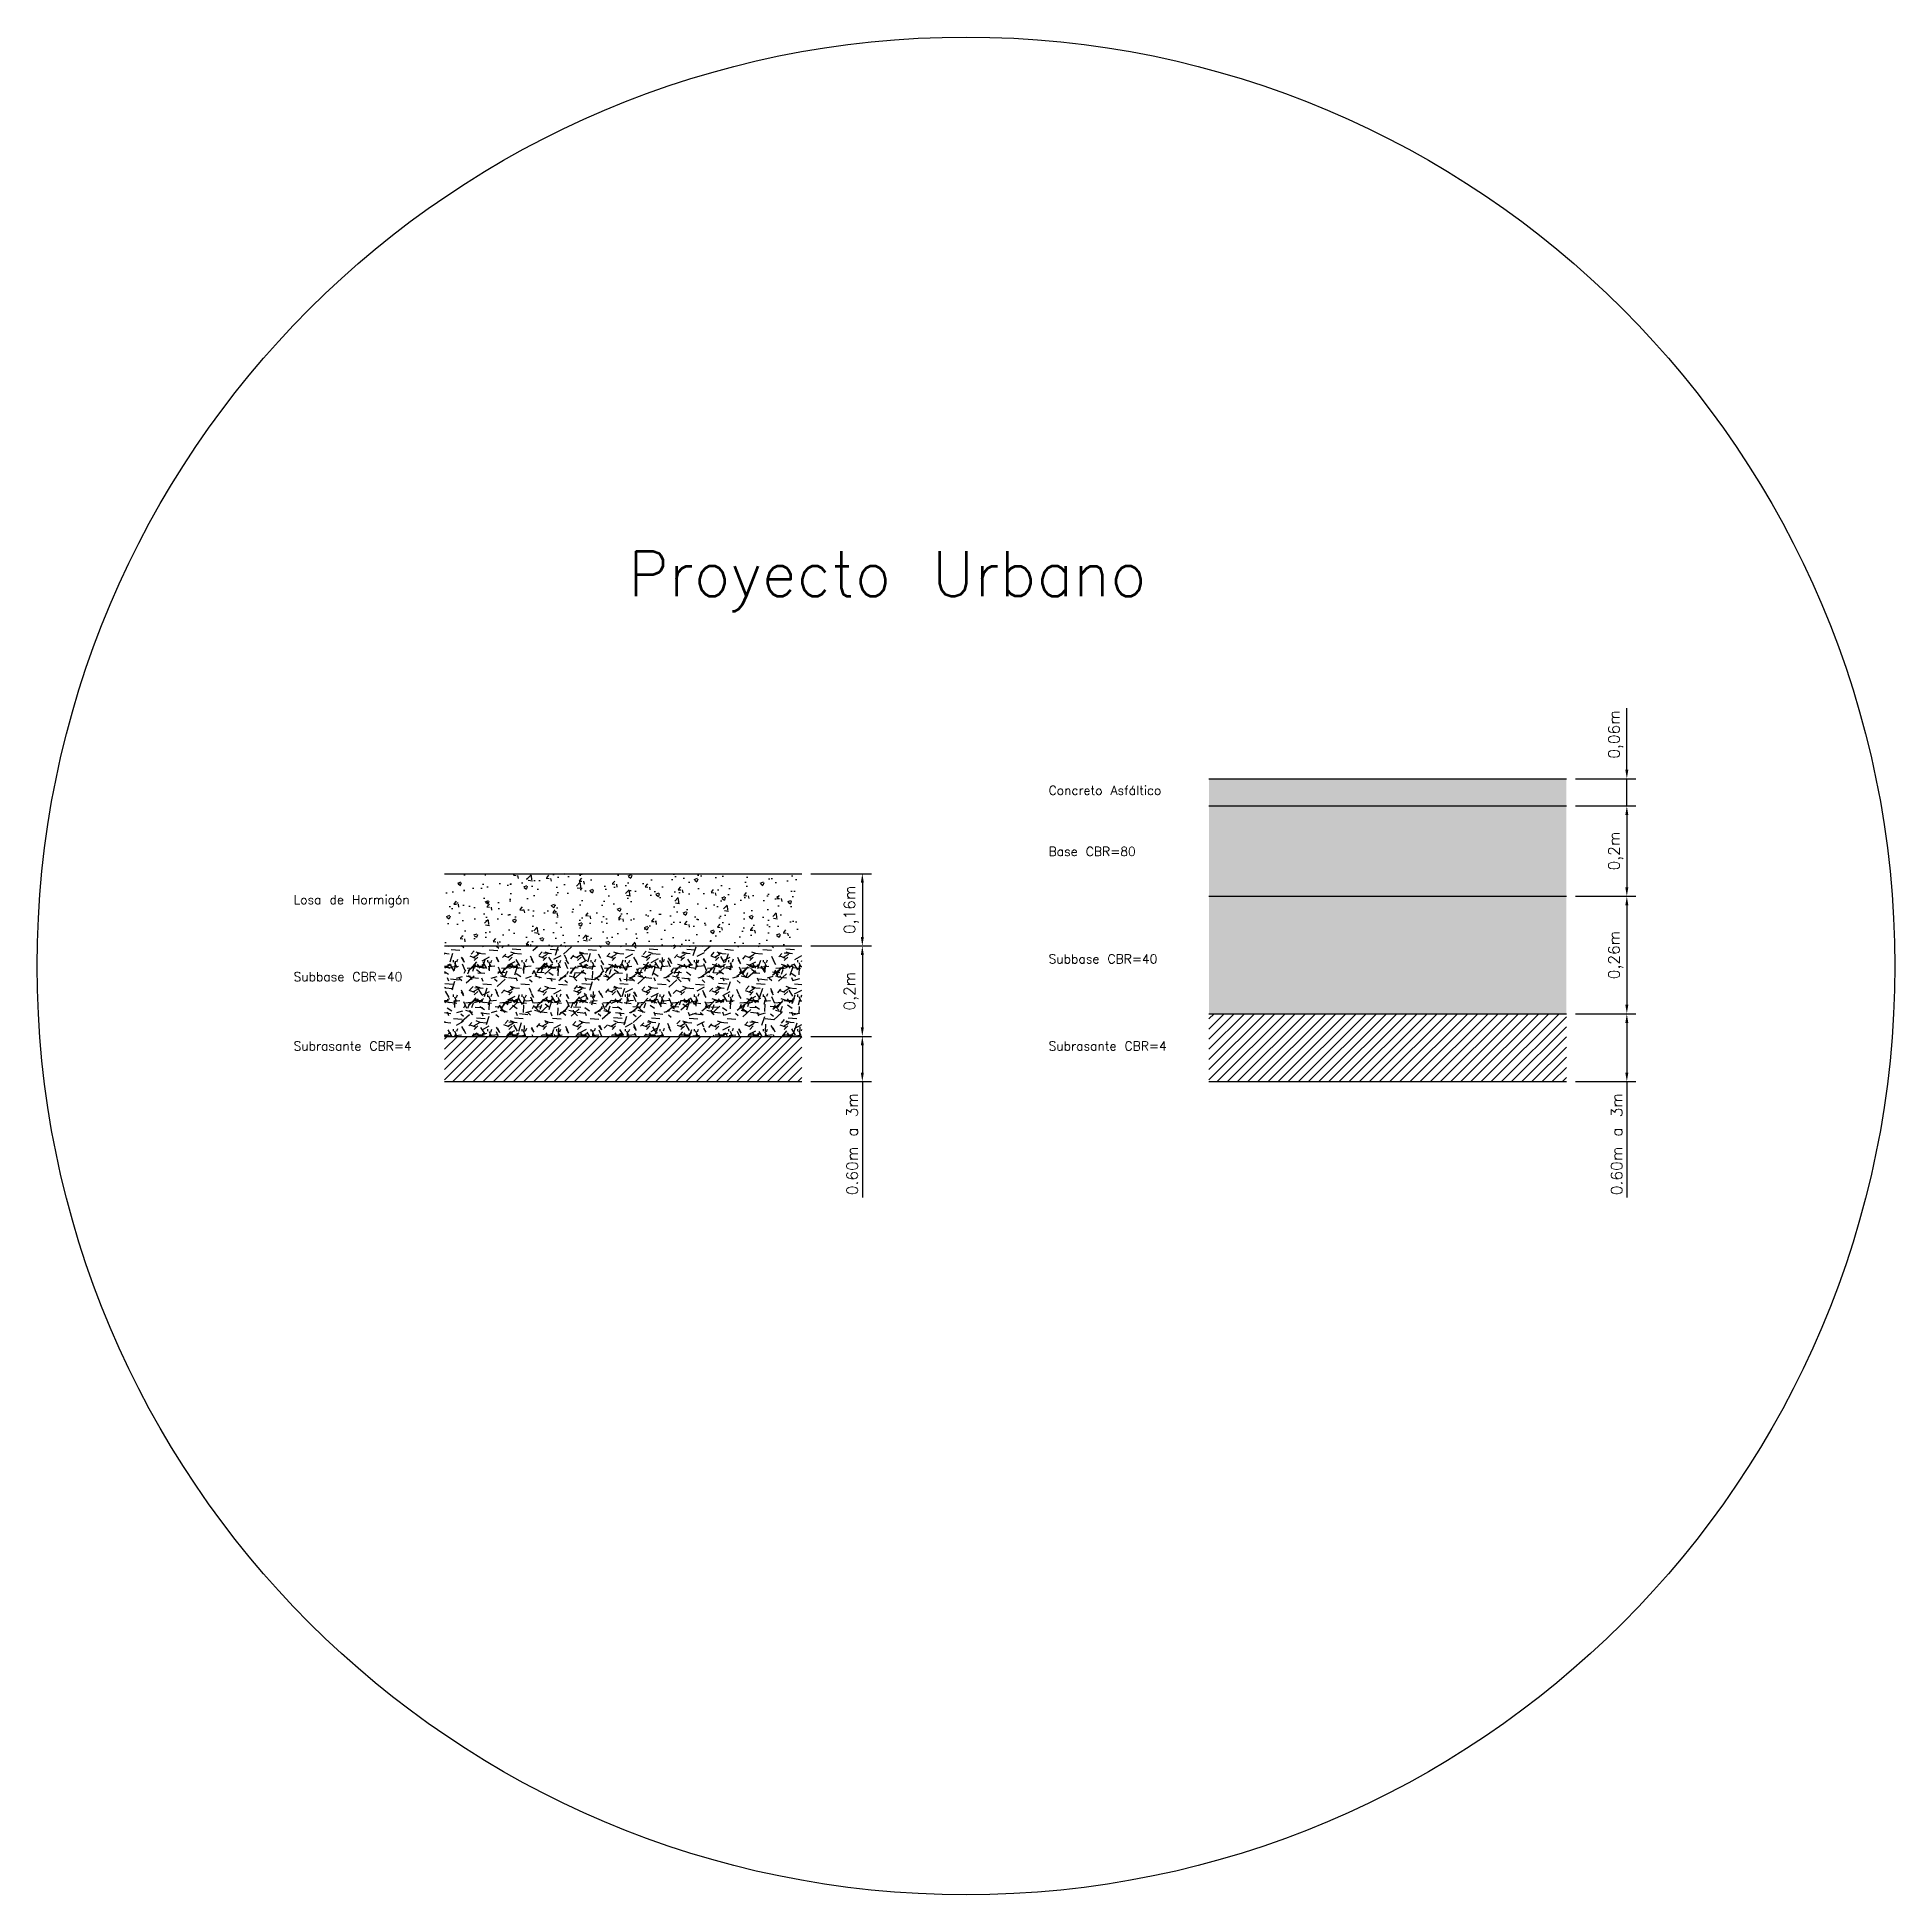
# Model space of a CAD drawing. Header units: millimetres. Extents: x 973.91 to 983.46, y 765.7 to 769.8.
# Drawn here: x 973.906 to 978.016, y 765.695 to 769.805 of the extents above; entities that cross this region are included whole.
import ezdxf

# ---------------------------------------------------------------- set-up
doc = ezdxf.new("R2010")
doc.units = ezdxf.units.MM
doc.styles.get("Standard").update_dxf_attribs({"font": 'txt.shx', "height": 0.025})
doc.dimstyles.new('Paquete', dxfattribs={"dimtxt": 0.01, "dimasz": 0.02, "dimexe": 0.02, "dimexo": 0.02, "dimgap": 0.01, "dimtad": 1, "dimtxsty": 'Standard', "dimcen": 0.02, "dimadec": 0, "dimazin": 0, "dimtfac": 1, "dimtmove": 0, "dimatfit": 3, "dimfxl": 0, "dimarcsym": 0})

msp = doc.modelspace()

# ---------------------------------------------------------------- texts
at = {"color": 3}
msp.add_text('Proyecto Urbano', height=0.1, dxfattribs=at).set_placement((975.2133, 768.5677))
for s, p in [('Concreto Asfáltico', (976.1439, 768.1283)), ('Base CBR=80', (976.1439, 767.9932)), ('Losa de Hormigón', (974.4736, 767.8865)), ('Subbase CBR=40', (976.1439, 767.7556)), ('Subbase CBR=40', (974.4736, 767.7161)), ('Subrasante CBR=4', (974.4736, 767.563)), ('Subrasante CBR=4', (976.1439, 767.563))]:
    msp.add_text(s, height=0.02).set_placement(p)

# ---------------------------------------------------------------- blocks, each defined once
blk = doc.blocks.new('*D1')
at = {"color": 0, "lineweight": -2}
for p, q in [((975.618, 767.9541), (975.7518, 767.9541)), ((975.7318, 767.9341), (975.7318, 767.8141)), ((975.618, 767.7941), (975.7518, 767.7941))]:
    blk.add_line(p, q, dxfattribs=at)
at = {"color": 0}
for points in [[(975.7284, 767.9341), (975.7351, 767.9341), (975.7318, 767.9541)], [(975.7284, 767.8141), (975.7351, 767.8141), (975.7318, 767.7941)]]:
    blk.add_solid(points, dxfattribs=at)
at = {"layer": 'Defpoints', "color": 0}
for p in [(975.598, 767.9541), (975.598, 767.7941), (975.7318, 767.7941)]:
    blk.add_point(p, dxfattribs=at)
at = {"color": 0, "insert": (975.7072, 767.8741), "char_height": 0.025, "attachment_point": 5, "rotation": 90}
blk.add_mtext('0,16m', dxfattribs=at)
blk = doc.blocks.new('*D2')
at = {"color": 0, "lineweight": -2}
for p, q in [((975.618, 767.7941), (975.7518, 767.7941)), ((975.7318, 767.7741), (975.7318, 767.6141)), ((975.618, 767.5941), (975.7518, 767.5941))]:
    blk.add_line(p, q, dxfattribs=at)
at = {"color": 0}
for points in [[(975.7284, 767.7741), (975.7351, 767.7741), (975.7318, 767.7941)], [(975.7284, 767.6141), (975.7351, 767.6141), (975.7318, 767.5941)]]:
    blk.add_solid(points, dxfattribs=at)
at = {"layer": 'Defpoints', "color": 0}
for p in [(975.598, 767.7941), (975.598, 767.5941), (975.7318, 767.5941)]:
    blk.add_point(p, dxfattribs=at)
at = {"color": 0, "insert": (975.7072, 767.6941), "char_height": 0.025, "attachment_point": 5, "rotation": 90}
blk.add_mtext('0,2m', dxfattribs=at)
blk = doc.blocks.new('*D3')
at = {"color": 0, "lineweight": -2}
for p, q in [((975.618, 767.5941), (975.7518, 767.5941)), ((975.7318, 767.5741), (975.7318, 767.5141)), ((975.618, 767.4941), (975.7518, 767.4941)), ((975.7318, 767.4941), (975.7318, 767.2375))]:
    blk.add_line(p, q, dxfattribs=at)
at = {"color": 0}
for points in [[(975.7284, 767.5741), (975.7351, 767.5741), (975.7318, 767.5941)], [(975.7284, 767.5141), (975.7351, 767.5141), (975.7318, 767.4941)]]:
    blk.add_solid(points, dxfattribs=at)
at = {"layer": 'Defpoints', "color": 0}
for p in [(975.598, 767.5941), (975.598, 767.4941), (975.7318, 767.4941)]:
    blk.add_point(p, dxfattribs=at)
at = {"color": 0, "insert": (975.7093, 767.3558), "char_height": 0.025, "attachment_point": 5, "rotation": 90}
blk.add_mtext('0.60m a 3m', dxfattribs=at)
blk = doc.blocks.new('*D6')
at = {"color": 0, "lineweight": -2}
for p, q in [((977.3092, 767.6441), (977.4429, 767.6441)), ((977.4229, 767.6241), (977.4229, 767.5141)), ((977.3092, 767.4941), (977.4429, 767.4941)), ((977.4229, 767.4941), (977.4229, 767.2375))]:
    blk.add_line(p, q, dxfattribs=at)
at = {"color": 0}
for points in [[(977.4196, 767.6241), (977.4262, 767.6241), (977.4229, 767.6441)], [(977.4196, 767.5141), (977.4262, 767.5141), (977.4229, 767.4941)]]:
    blk.add_solid(points, dxfattribs=at)
at = {"layer": 'Defpoints', "color": 0}
for p in [(977.2892, 767.6441), (977.2892, 767.4941), (977.4229, 767.4941)]:
    blk.add_point(p, dxfattribs=at)
at = {"color": 0, "insert": (977.4004, 767.3558), "char_height": 0.025, "attachment_point": 5, "rotation": 90}
blk.add_mtext('0.60m a 3m', dxfattribs=at)
blk = doc.blocks.new('*D5')
at = {"color": 0, "lineweight": -2}
for p, q in [((977.3092, 767.9041), (977.4429, 767.9041)), ((977.4229, 767.8841), (977.4229, 767.6641)), ((977.3092, 767.6441), (977.4429, 767.6441))]:
    blk.add_line(p, q, dxfattribs=at)
at = {"color": 0}
for points in [[(977.4196, 767.8841), (977.4262, 767.8841), (977.4229, 767.9041)], [(977.4196, 767.6641), (977.4262, 767.6641), (977.4229, 767.6441)]]:
    blk.add_solid(points, dxfattribs=at)
at = {"layer": 'Defpoints', "color": 0}
for p in [(977.2892, 767.9041), (977.2892, 767.6441), (977.4229, 767.6441)]:
    blk.add_point(p, dxfattribs=at)
at = {"color": 0, "insert": (977.3983, 767.7741), "char_height": 0.025, "attachment_point": 5, "rotation": 90}
blk.add_mtext('0,26m', dxfattribs=at)
blk = doc.blocks.new('*D4')
at = {"color": 0, "lineweight": -2}
for p, q in [((977.3092, 768.1041), (977.4429, 768.1041)), ((977.4229, 768.0841), (977.4229, 767.9241)), ((977.3092, 767.9041), (977.4429, 767.9041))]:
    blk.add_line(p, q, dxfattribs=at)
at = {"color": 0}
for points in [[(977.4196, 768.0841), (977.4262, 768.0841), (977.4229, 768.1041)], [(977.4196, 767.9241), (977.4262, 767.9241), (977.4229, 767.9041)]]:
    blk.add_solid(points, dxfattribs=at)
at = {"layer": 'Defpoints', "color": 0}
for p in [(977.2892, 768.1041), (977.2892, 767.9041), (977.4229, 767.9041)]:
    blk.add_point(p, dxfattribs=at)
at = {"color": 0, "insert": (977.3983, 768.0041), "char_height": 0.025, "attachment_point": 5, "rotation": 90}
blk.add_mtext('0,2m', dxfattribs=at)
blk = doc.blocks.new('*D7')
at = {"color": 0, "lineweight": -2}
for p, q in [((977.4229, 768.1841), (977.4229, 768.32)), ((977.3092, 768.1641), (977.4429, 768.1641)), ((977.4229, 768.1041), (977.4229, 768.1641)), ((977.3092, 768.1041), (977.4429, 768.1041)), ((977.4229, 768.0841), (977.4229, 768.0641))]:
    blk.add_line(p, q, dxfattribs=at)
at = {"color": 0}
for points in [[(977.4196, 768.1841), (977.4262, 768.1841), (977.4229, 768.1641)], [(977.4196, 768.0841), (977.4262, 768.0841), (977.4229, 768.1041)]]:
    blk.add_solid(points, dxfattribs=at)
at = {"layer": 'Defpoints', "color": 0}
for p in [(977.2892, 768.1641), (977.4229, 768.1641), (977.2892, 768.1041)]:
    blk.add_point(p, dxfattribs=at)
at = {"color": 0, "insert": (977.3983, 768.2621), "char_height": 0.025, "attachment_point": 5, "rotation": 90}
blk.add_mtext('0,06m', dxfattribs=at)

# ---------------------------------------------------------------- dimensions: what is measured, and where the dimension line sits
for base, p1, p2, picture, middle in [((977.4229, 768.1641), (977.2892, 768.1041), (977.2892, 768.1641), '*D7', (977.3983, 768.2621)), ((977.4229, 767.9041), (977.2892, 768.1041), (977.2892, 767.9041), '*D4', (977.3983, 768.0041)), ((975.7318, 767.7941), (975.598, 767.9541), (975.598, 767.7941), '*D1', (975.7072, 767.8741)), ((977.4229, 767.6441), (977.2892, 767.9041), (977.2892, 767.6441), '*D5', (977.3983, 767.7741)), ((975.7318, 767.5941), (975.598, 767.7941), (975.598, 767.5941), '*D2', (975.7072, 767.6941))]:
    dim = msp.add_linear_dim(base=base, p1=p1, p2=p2, angle=90, dimstyle='Paquete', override={"dimpost": 'm'})
    dim.commit()
    dim.dimension.update_dxf_attribs({"geometry": picture, "text_midpoint": middle})
for base, p1, p2, picture, middle in [((977.4229, 767.4941), (977.2892, 767.6441), (977.2892, 767.4941), '*D6', (977.4004, 767.3558)), ((975.7318, 767.4941), (975.598, 767.5941), (975.598, 767.4941), '*D3', (975.7093, 767.3558))]:
    dim = msp.add_linear_dim(base=base, p1=p1, p2=p2, angle=90, text='0.60m a 3m', dimstyle='Paquete', override={"dimpost": 'm'})
    dim.commit()
    dim.dimension.update_dxf_attribs({"geometry": picture, "text_midpoint": middle})

# ---------------------------------------------------------------- hatches: boundary and pattern name
msp.add_hatch(color=256).paths.add_polyline_path([(977.2892, 768.1641), (976.4986, 768.1641), (976.4986, 768.1041), (977.2892, 768.1041)])
h = msp.add_hatch()
h.set_pattern_fill('GRAVEL', color=256, scale=0.001, style=0)
h.set_pattern_definition([(228.0128, (0.018288, 0.0254), (-0.203200172659, -0.228600280895), [0.00341721, -0.338305]), (184.9697, (0.016002, 0.02286), (0.3048004930618, 0.0253998207539), [0.00586405, -0.58054]), (132.5104, (0.01016, 0.022352), (0.2539998151833, -0.2794002729246), [0.00413482, -0.409347]), (267.2737, (0.000254, 0.016002), (0.0253998897083, 0.5079998365337), [0.00534005, -0.528664]), (292.8337, (0, 0.010668), (-0.127000360555, 0.3048001733005), [0.00523634, -0.518398]), (357.2737, (0.002032, 0.005842), (-0.5079998365337, 0.0253998897083), [0.00534005, -0.528664]), (37.6942, (0.007366, 0.005588), (-0.3302002086124, -0.25399977356985), [0.00706194, -0.699131]), (72.2553, (0.012954, 0.009906), (0.1778003556547, 0.5588001620604), [0.0066672, -0.660053]), (121.4296, (0.014986, 0.016256), (-0.2032000523526, 0.3301996115997), [0.00535813, -0.530455]), (175.2364, (0.012192, 0.020828), (0.2793997805305, -0.0253997616272), [0.00611713, -0.299739]), (222.3974, (0.006096, 0.021336), (-0.3048000091724, -0.27939963650637), [0.00791078, -0.783168]), (138.8141, (0.0254, 0.015748), (-0.1777998867422, 0.1523997655712), [0.00270005, -0.267306]), (171.4692, (0.023368, 0.017526), (0.3301994959559, -0.0508001280005), [0.00513682, -0.508546]), (225, (0.018288, 0.018288), (-5e-18, -0.02539998269), [0.00359209, -0.0323289]), (203.1986, (0.01651, 0.021336), (0.127000428256, 0.050800222743), [0.00193441, -0.191506]), (291.8014, (0.014732, 0.020574), (-0.025400017819, 0.076200049087), [0.00273566, -0.134048]), (30.9638, (0.015748, 0.018034), (0.076199919548, 0.050800039587), [0.0044432, -0.143663]), (161.5651, (0.019558, 0.02032), (0.05080002318, -0.025399962225), [0.00321287, -0.077109]), (16.3895, (0, 0.020574), (0.2540001401397, 0.0761998414997), [0.00450088, -0.445588]), (70.3462, (0.004318, 0.021844), (-0.1015997168868, -0.2793996048855), [0.00377599, -0.373822]), (293.1986, (0.019558, 0.0254), (-0.050800222743, 0.127000428256), [0.0038688, -0.189572]), (343.6105, (0.021082, 0.021844), (-0.2540001401397, 0.0761998414997), [0.00450088, -0.445588]), (339.444, (0, 0.004826), (-0.1270001576426, 0.0507999383605), [0.00434035, -0.212677]), (294.7751, (0.004064, 0.003302), (-0.1269997040363, 0.2793998702616), [0.00363672, -0.360036]), (66.8014, (0.019812, 0), (0.050800222743, 0.127000428256), [0.0038688, -0.189572]), (17.354, (0.021336, 0.003556), (-0.3302000178186, -0.101599846756), [0.00425783, -0.421524]), (69.444, (0.007366, 0), (-0.0507999383605, -0.1270001576426), [0.00217018, -0.214848]), (101.3099, (0.018288, 0), (-0.025399874629, 0.10159967461), [0.00129515, -0.12822]), (165.9638, (0.018034, 0.00127), (0.076200053547, -0.02539995604), [0.00523634, -0.0994905]), (186.009, (0.012954, 0.00254), (0.2539996254443, 0.0253999406855), [0.00485267, -0.480414]), (303.6901, (0.015748, 0.015748), (-0.025400008713, 0.050799950992), [0.00366324, -0.0879178]), (353.1572, (0.01778, 0.0127), (0.4318001785664, -0.05080022751655), [0.00639557, -0.63316]), (60.9454, (0.02413, 0.011938), (-0.1015997636583, -0.1777995761083), [0.00261508, -0.258894]), (90, (0.0254, 0.014224), (-0.0254, 0.0254), [0.001524, -0.023876]), (120.2564, (0.012446, 0.003302), (0.1015997846684, -0.1777999103248), [0.00352867, -0.349339]), (48.0128, (0.010668, 0.00635), (0.203200172659, 0.228600280895), [0.00683443, -0.334888]), (0, (0.01524, 0.01143), (0.0254, 0.0254), [0.006604, -0.018796]), (325.3048, (0.021844, 0.01143), (-0.2539995599095, 0.1778000169048), [0.0040161, -0.397593]), (254.0546, (0.025146, 0.009144), (-0.025400064797, -0.101600242032), [0.00369829, -0.181217]), (207.646, (0.02413, 0.005588), (-0.4825998304902, -0.2540001597472), [0.00602145, -0.596125]), (175.4261, (0.018796, 0.002794), (-0.3302000760475, 0.0253998771122), [0.00637029, -0.630658]), (175.4261, (0.018796, 0.002794), (-0.3302000760475, 0.0253998771122), [0.00637029, -0.630658])])
h.paths.add_polyline_path([(977.2892, 768.1041), (976.4986, 768.1041), (976.4986, 767.9041), (977.2892, 767.9041)])
h = msp.add_hatch()
h.set_pattern_fill('AR-CONC', color=256, scale=0.0004, style=0)
h.set_pattern_definition([(50, (0, 0), (0.0728738676, -0.0063756342), [0.00762, -0.08382]), (355, (0, 0), (-0.0140971304, 0.076422657), [0.006096, -0.067056]), (100.451, (0.00607, -0.00053), (0.0587770007, 0.070046675), [0.006476, -0.071236]), (46.1842, (0, 0.02032), (0.1084316164, -0.016816931), [0.01143, -0.12573]), (96.6356, (0.00904, 0.01892), (0.094961694, 0.098970222), [0.009714, -0.106854]), (351.184, (0, 0.02032), (0.094961842, 0.098970047), [0.009144, -0.100584]), (21, (0.01016, 0.01524), (0.060645952, -0.0409062074), [0.00762, -0.08382]), (326, (0.01016, 0.01524), (0.0247208113, 0.0736751864), [0.006096, -0.067056]), (71.4514, (0.015214, 0.01183), (0.0853665963, 0.032769143), [0.006476, -0.071236]), (37.5, (0, 0), (0.0012354413, 0.03382201555), [0, -0.0662432, 0, -0.068072, 0, -0.06731]), (7.5, (0, 0), (0.026727865, 0.0400722299), [0, -0.0388112, 0, -0.0647192, 0, -0.025654]), (327.5, (-0.022657, 0), (0.05423623807, -0.0022914976), [0, -0.0254, 0, -0.079248, 0, -0.105156]), (317.5, (-0.032817, 0), (0.0592516726, 0.0101705964), [0, -0.03302, 0, -0.0526288, 0, -0.074676])])
h.paths.add_polyline_path([(975.598, 767.7941), (975.598, 767.9541), (974.8074, 767.9541), (974.8074, 767.7941)])
h = msp.add_hatch()
h.set_pattern_fill('GRAVEL', color=256, scale=0.002, style=0)
h.set_pattern_definition([(228.0128, (0.036576, 0.0508), (-0.406400345318, -0.45720056179), [0.00683442, -0.67661]), (184.9697, (0.032004, 0.04572), (0.6096009861236, 0.0507996415077), [0.0117281, -1.16108]), (132.5104, (0.02032, 0.044704), (0.507999630367, -0.558800545849), [0.00826964, -0.818694]), (267.2737, (0.000508, 0.032004), (0.0507997794166, 1.0159996730673), [0.0106801, -1.057328]), (292.8337, (0, 0.021336), (-0.25400072111, 0.609600346601), [0.01047268, -1.036796]), (357.2737, (0.004064, 0.011684), (-1.0159996730673, 0.0507997794166), [0.0106801, -1.057328]), (37.6942, (0.014732, 0.011176), (-0.6604004172248, -0.5079995471397), [0.01412388, -1.398262]), (72.2553, (0.025908, 0.019812), (0.3556007113093, 1.1176003241207), [0.0133344, -1.320106]), (121.4296, (0.029972, 0.032512), (-0.4064001047053, 0.6603992231995), [0.01071626, -1.06091]), (175.2364, (0.024384, 0.041656), (0.558799561061, -0.050799523254), [0.01223426, -0.599478]), (222.3974, (0.012192, 0.042672), (-0.6096000183448, -0.5587992730127), [0.01582156, -1.566336]), (138.8141, (0.0508, 0.031496), (-0.355599773484, 0.304799531142), [0.0054001, -0.534612]), (171.4692, (0.046736, 0.035052), (0.660398991912, -0.101600256001), [0.01027364, -1.017092]), (225, (0.036576, 0.036576), (-1e-17, -0.0507999654), [0.00718418, -0.0646578]), (203.1986, (0.03302, 0.042672), (0.254000856512, 0.101600445486), [0.00386882, -0.383012]), (291.8014, (0.029464, 0.041148), (-0.05080003564, 0.152400098175), [0.00547132, -0.268096]), (30.9638, (0.031496, 0.036068), (0.152399839096, 0.101600079173), [0.0088864, -0.287326]), (161.5651, (0.039116, 0.04064), (0.10160004636, -0.05079992445), [0.00642574, -0.154218]), (16.3895, (0, 0.041148), (0.5080002802794, 0.1523996829994), [0.00900176, -0.891176]), (70.3462, (0.008636, 0.043688), (-0.2031994337735, -0.558799209771), [0.00755198, -0.747644]), (293.1986, (0.039116, 0.0508), (-0.101600445486, 0.254000856512), [0.0077376, -0.379144]), (343.6105, (0.042164, 0.043688), (-0.5080002802794, 0.1523996829994), [0.00900176, -0.891176]), (339.444, (0, 0.009652), (-0.254000315285, 0.10159987672), [0.0086807, -0.425354]), (294.7751, (0.008128, 0.006604), (-0.253999408073, 0.558799740523), [0.00727344, -0.720072]), (66.8014, (0.039624, 0), (0.101600445486, 0.254000856512), [0.0077376, -0.379144]), (17.354, (0.042672, 0.007112), (-0.660400035637, -0.203199693512), [0.00851566, -0.843048]), (69.444, (0.014732, 0), (-0.10159987672, -0.254000315285), [0.00434036, -0.429696]), (101.3099, (0.036576, 0), (-0.05079974926, 0.20319934922), [0.0025903, -0.25644]), (165.9638, (0.036068, 0.00254), (0.1524001071, -0.05079991208), [0.01047268, -0.198981]), (186.009, (0.025908, 0.00508), (0.5079992508886, 0.050799881371), [0.00970534, -0.960828]), (303.6901, (0.031496, 0.031496), (-0.05080001743, 0.10159990198), [0.00732648, -0.1758356]), (353.1572, (0.03556, 0.0254), (0.863600357133, -0.101600455033), [0.01279114, -1.26632]), (60.9454, (0.04826, 0.023876), (-0.203199527317, -0.355599152217), [0.00523016, -0.517788]), (90, (0.0508, 0.02845), (-0.0508, 0.0508), [0.003048, -0.047752]), (120.2564, (0.024892, 0.006604), (0.203199569337, -0.35559982065), [0.00705734, -0.698678]), (48.0128, (0.021336, 0.0127), (0.406400345318, 0.45720056179), [0.01366886, -0.669776]), (0, (0.03048, 0.02286), (0.0508, 0.0508), [0.013208, -0.037592]), (325.3048, (0.043688, 0.02286), (-0.507999119819, 0.35560003381), [0.0080322, -0.795186]), (254.0546, (0.050292, 0.018288), (-0.050800129594, -0.203200484064), [0.00739658, -0.362434]), (207.646, (0.04826, 0.011176), (-0.9651996609805, -0.5080003194945), [0.0120429, -1.19225]), (175.4261, (0.037592, 0.005588), (-0.660400152095, 0.0507997542244), [0.01274058, -1.261316]), (175.4261, (0.037592, 0.005588), (-0.660400152095, 0.0507997542244), [0.01274058, -1.261316])])
h.paths.add_polyline_path([(976.4986, 767.9041), (976.4986, 767.6441), (977.2892, 767.6441), (977.2892, 767.9041)])
h = msp.add_hatch()
h.set_pattern_fill('GRAVEL', color=256, scale=0.003, style=0)
h.set_pattern_definition([(228.0128, (0.054864, 0.0762), (-0.609600517977, -0.685800842685), [0.01025163, -1.014915]), (184.9697, (0.048006, 0.06858), (0.914401479185, 0.076199462262), [0.01759215, -1.74162]), (132.5104, (0.03048, 0.067056), (0.76199944555, -0.838200818774), [0.01240446, -1.228041]), (267.2737, (0.000762, 0.048006), (0.076199669125, 1.523999509601), [0.01602015, -1.585992]), (292.8337, (0, 0.032004), (-0.381001081665, 0.914400519902), [0.01570902, -1.555194]), (357.2737, (0.006096, 0.017526), (-1.523999509601, 0.076199669125), [0.01602015, -1.585992]), (37.6942, (0.022098, 0.016764), (-0.990600625837, -0.7619993207095), [0.02118582, -2.097393]), (72.2553, (0.038862, 0.029718), (0.533401066964, 1.676400486181), [0.0200016, -1.980159]), (121.4296, (0.044958, 0.048768), (-0.609600157058, 0.990598834799), [0.01607439, -1.591365]), (175.2364, (0.036576, 0.062484), (0.838199341592, -0.076199284882), [0.01835139, -0.899217]), (222.3974, (0.018288, 0.064008), (-0.914400027517, -0.838198909519), [0.02373234, -2.349504]), (138.8141, (0.0762, 0.047244), (-0.533399660227, 0.457199296714), [0.00810015, -0.801918]), (171.4692, (0.070104, 0.052578), (0.990598487868, -0.152400384001), [0.01541046, -1.525638]), (225, (0.054864, 0.054864), (-2e-17, -0.076199948), [0.01077627, -0.0969867]), (203.1986, (0.04953, 0.064008), (0.38100128477, 0.15240066823), [0.00580323, -0.574518]), (291.8014, (0.044196, 0.061722), (-0.07620005346, 0.22860014726), [0.00820698, -0.402144]), (30.9638, (0.047244, 0.054102), (0.22859975864, 0.15240011876), [0.0133296, -0.430989]), (161.5651, (0.058674, 0.06096), (0.15240006955, -0.07619988667), [0.00963861, -0.231327]), (16.3895, (0, 0.061722), (0.762000420419, 0.228599524499), [0.01350264, -1.336764]), (70.3462, (0.012954, 0.065532), (-0.30479915066, -0.838198814656), [0.01132797, -1.121466]), (293.1986, (0.058674, 0.0762), (-0.15240066823, 0.38100128477), [0.0116064, -0.568716]), (343.6105, (0.063246, 0.065532), (-0.762000420419, 0.228599524499), [0.01350264, -1.336764]), (339.444, (0, 0.014478), (-0.38100047293, 0.15239981508), [0.01302105, -0.638031]), (294.7751, (0.012192, 0.009906), (-0.380999112109, 0.838199610785), [0.01091016, -1.080108]), (66.8014, (0.059436, 0), (0.15240066823, 0.38100128477), [0.0116064, -0.568716]), (17.354, (0.064008, 0.010668), (-0.990600053456, -0.304799540268), [0.01277349, -1.264572]), (69.444, (0.022098, 0), (-0.15239981508, -0.38100047293), [0.00651054, -0.644544]), (101.3099, (0.054864, 0), (-0.07619962389, 0.30479902383), [0.00388545, -0.38466]), (165.9638, (0.054102, 0.00381), (0.22860016064, -0.07619986812), [0.01570902, -0.2984715]), (186.009, (0.038862, 0.00762), (0.761998876333, 0.076199822056), [0.01455801, -1.441242]), (303.6901, (0.047244, 0.047244), (-0.07620002614, 0.15239985298), [0.01098972, -0.2637534]), (353.1572, (0.05334, 0.0381), (1.295400535699, -0.15240068255), [0.01918671, -1.89948]), (60.9454, (0.07239, 0.035814), (-0.304799290975, -0.533398728325), [0.00784524, -0.776682]), (90, (0.0762, 0.04267), (-0.0762, 0.0762), [0.004572, -0.071628]), (120.2564, (0.037338, 0.009906), (0.304799354005, -0.533399730974), [0.01058601, -1.048017]), (48.0128, (0.032004, 0.01905), (0.609600517977, 0.685800842685), [0.02050329, -1.004664]), (0, (0.04572, 0.03429), (0.0762, 0.0762), [0.019812, -0.056388]), (325.3048, (0.065532, 0.03429), (-0.761998679729, 0.533400050715), [0.0120483, -1.192779]), (254.0546, (0.075438, 0.027432), (-0.07620019439, -0.3048007261), [0.01109487, -0.543651]), (207.646, (0.07239, 0.016764), (-1.447799491471, -0.762000479242), [0.01806435, -1.788375]), (175.4261, (0.056388, 0.008382), (-0.9906002281424, 0.0761996313366), [0.01911087, -1.891974]), (175.4261, (0.056388, 0.008382), (-0.9906002281424, 0.0761996313366), [0.01911087, -1.891974])])
h.paths.add_polyline_path([(975.598, 767.5941), (975.598, 767.7941), (974.8074, 767.7941), (974.8074, 767.5941)])
h = msp.add_hatch()
h.set_pattern_fill('LINE', color=256, scale=0.005, angle=45, style=0)
h.set_pattern_definition([(45, (1.691153, 0), (-0.01122532015, 0.01122532015), [])])
h.paths.add_polyline_path([(976.4986, 767.6441), (976.4986, 767.4941), (977.2892, 767.4941), (977.2892, 767.6441)])
h = msp.add_hatch()
h.set_pattern_fill('LINE', color=256, scale=0.005, angle=45, style=0)
h.paths.add_polyline_path([(975.598, 767.4941), (975.598, 767.5941), (974.8074, 767.5941), (974.8074, 767.4941)])

# ---------------------------------------------------------------- linework, layer by layer
at = {"lineweight": 30}
for p, q in [((976.4986, 768.1641), (977.2892, 768.1641)), ((976.4986, 768.1041), (977.2892, 768.1041)), ((974.8074, 767.9541), (975.598, 767.9541)), ((976.4986, 767.9041), (977.2892, 767.9041)), ((974.8074, 767.7941), (975.598, 767.7941)), ((976.4986, 767.6441), (977.2892, 767.6441)), ((974.8074, 767.5941), (975.598, 767.5941)), ((974.8074, 767.4941), (975.598, 767.4941)), ((976.4986, 767.4941), (977.2892, 767.4941))]:
    msp.add_line(p, q, dxfattribs=at)
at = {"color": 3}
msp.add_circle((975.9611, 767.7499), 2.0547, dxfattribs=at)

msp.set_redraw_order([(e.dxf.handle, doc.entitydb.next_handle()) for e in msp.query("TEXT MTEXT ATTDEF DIMENSION ARC_DIMENSION")])  # texts and dimensions are drawn at this point

doc.saveas('drawing.dxf')
